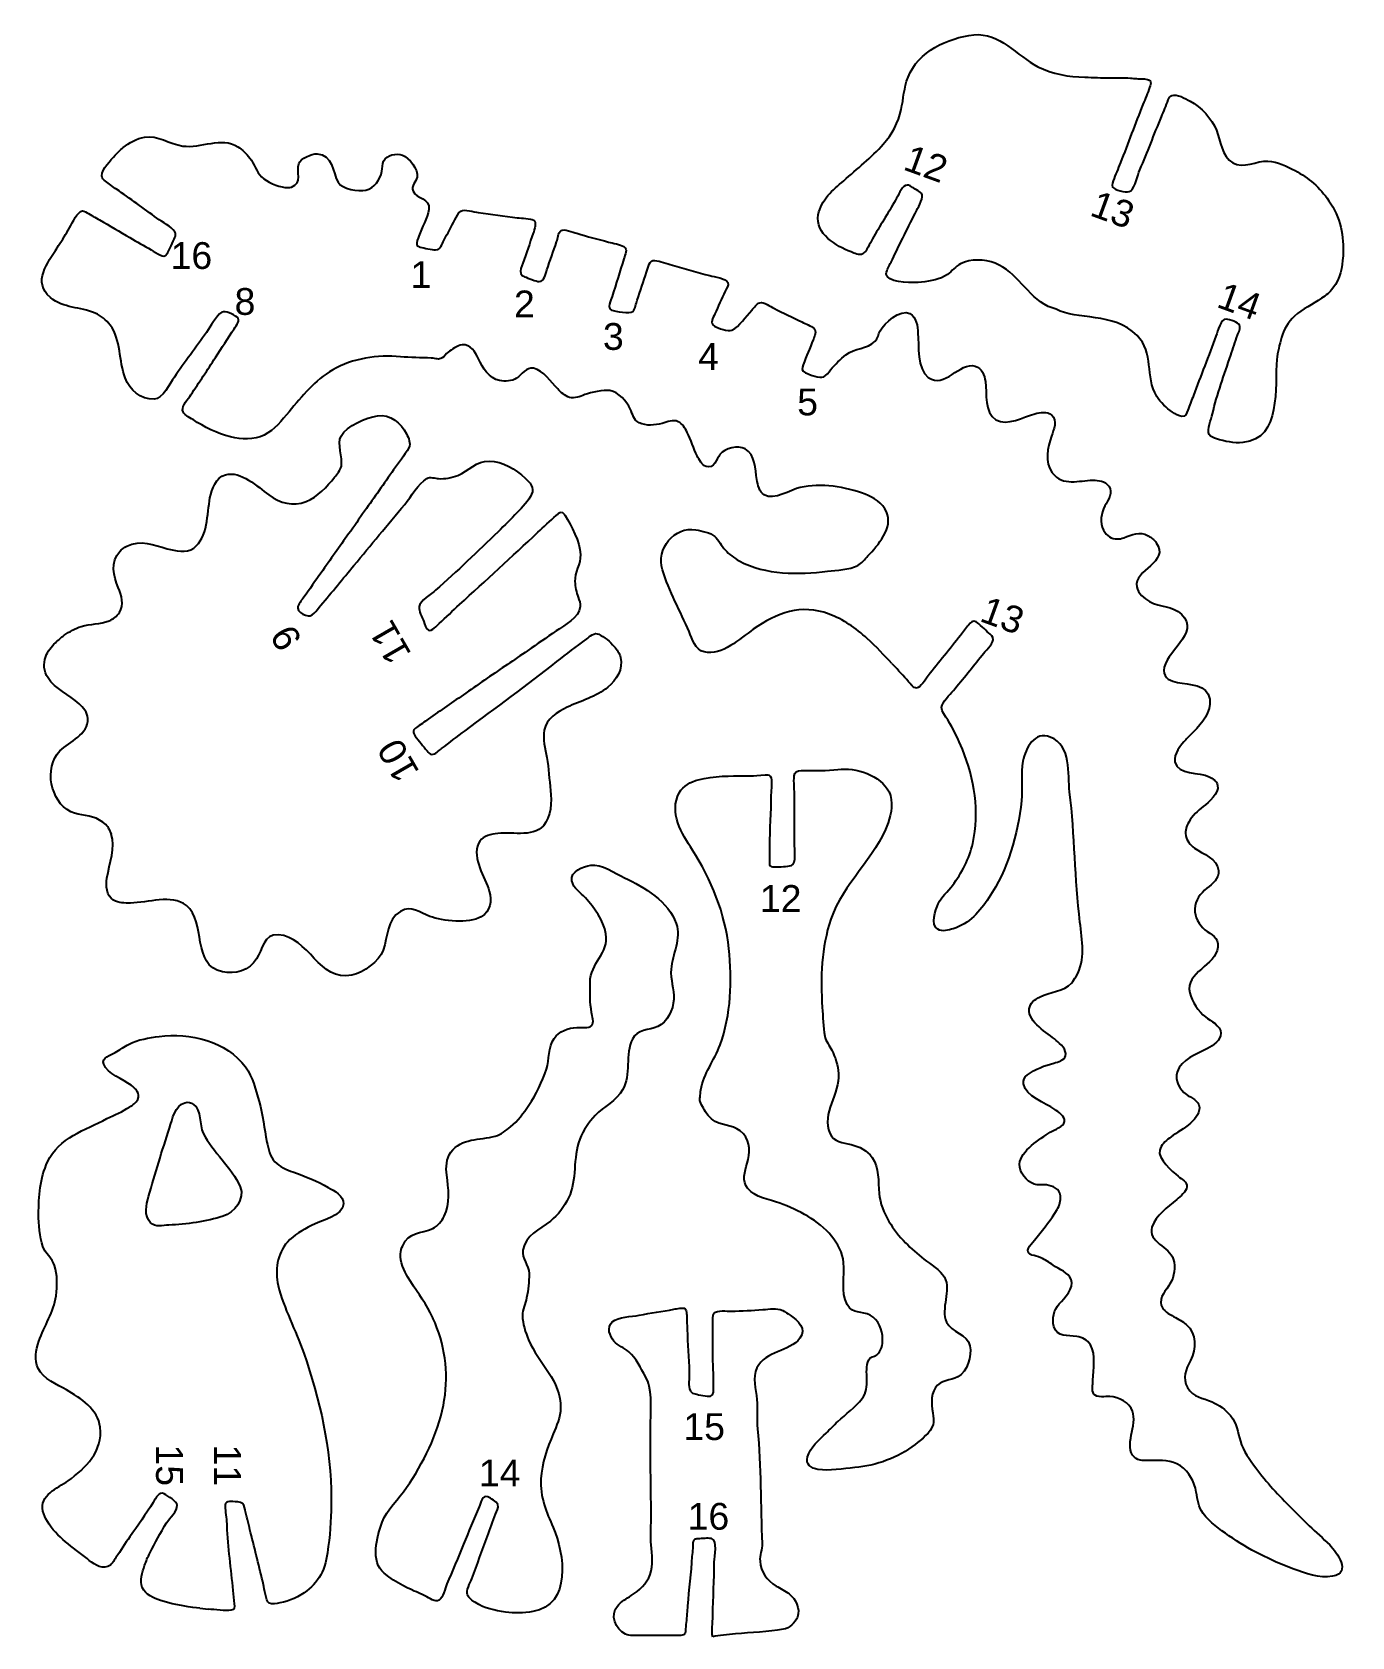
# Model space of a CAD drawing. Extents: x 3 to 176, y 79 to 288.
import ezdxf
from ezdxf.enums import TextEntityAlignment as Align

# ---------------------------------------------------------------- set-up
doc = ezdxf.new("R2010")
doc.units = 0
doc.layers.add('Cut', color=7, linetype='CONTINUOUS', true_color=0xffffff)
doc.layers.add('Steg', color=5, linetype='CONTINUOUS', lineweight=25, true_color=0x0000ff)
doc.layers.add('Text', color=1, linetype='CONTINUOUS', lineweight=25, true_color=0xff0000)
doc.styles.add('textstyle0', font='')
doc.styles.add('textstyle1', font='')
doc.styles.add('textstyle10', font='')
doc.styles.add('textstyle11', font='')
doc.styles.add('textstyle12', font='')
doc.styles.add('textstyle13', font='')
doc.styles.add('textstyle14', font='')
doc.styles.add('textstyle15', font='')
doc.styles.add('textstyle16', font='')
doc.styles.add('textstyle17', font='')
doc.styles.add('textstyle18', font='')
doc.styles.add('textstyle19', font='')
doc.styles.add('textstyle2', font='')
doc.styles.add('textstyle3', font='')
doc.styles.add('textstyle4', font='')
doc.styles.add('textstyle5', font='')
doc.styles.add('textstyle6', font='')
doc.styles.add('textstyle7', font='')
doc.styles.add('textstyle8', font='')
doc.styles.add('textstyle9', font='')
doc.styles.get('textstyle0').set_extended_font_data('Arial')
doc.styles.get('textstyle1').set_extended_font_data('Arial')
doc.styles.get('textstyle10').set_extended_font_data('Arial')
doc.styles.get('textstyle11').set_extended_font_data('Arial')
doc.styles.get('textstyle12').set_extended_font_data('Arial')
doc.styles.get('textstyle13').set_extended_font_data('Arial')
doc.styles.get('textstyle14').set_extended_font_data('Arial')
doc.styles.get('textstyle15').set_extended_font_data('Arial')
doc.styles.get('textstyle16').set_extended_font_data('Arial')
doc.styles.get('textstyle17').set_extended_font_data('Arial')
doc.styles.get('textstyle18').set_extended_font_data('Arial')
doc.styles.get('textstyle19').set_extended_font_data('Arial')
doc.styles.get('textstyle2').set_extended_font_data('Arial')
doc.styles.get('textstyle3').set_extended_font_data('Arial')
doc.styles.get('textstyle4').set_extended_font_data('Arial')
doc.styles.get('textstyle5').set_extended_font_data('Arial')
doc.styles.get('textstyle6').set_extended_font_data('Arial')
doc.styles.get('textstyle7').set_extended_font_data('Arial')
doc.styles.get('textstyle8').set_extended_font_data('Arial')
doc.styles.get('textstyle9').set_extended_font_data('Arial')

msp = doc.modelspace()

# ---------------------------------------------------------------- texts
at = {"layer": 'Text'}
for s, rotation, style, p in [('12', -20, 'textstyle8', (120, 271)), ('13', -20, 'textstyle7', (144.3985, 265.007488)), ('14', -20, 'textstyle6', (160.95481, 253.039992)), ('13', -20, 'textstyle13', (130, 212)), ('9', 120, 'textstyle15', (36.356067, 209.038391)), ('11', 120, 'textstyle16', (49.957989, 208.420254)), ('10', 120, 'textstyle14', (51, 193)), ('15', -90, 'textstyle17', (21.136129, 100.9557)), ('11', -90, 'textstyle10', (28.725937, 100.943578))]:
    msp.add_text(s, height=3.5, rotation=rotation, dxfattribs=dict(at, style=style)).set_placement(p, align=Align.MIDDLE_CENTER)
for s, style, p in [('16', 'textstyle19', (24, 259)), ('1', 'textstyle5', (53.993277, 256.504979)), ('8', 'textstyle18', (31, 253)), ('2', 'textstyle4', (67.513166, 252.677768)), ('3', 'textstyle3', (79.13273, 248.427659)), ('4', 'textstyle2', (91.571121, 245.815207)), ('5', 'textstyle9', (104.51454, 239.874393)), ('12', 'textstyle1', (101, 175)), ('15', 'textstyle12', (91, 106)), ('14', 'textstyle0', (64.282972, 99.950529)), ('16', 'textstyle11', (91.558027, 94.28436))]:
    msp.add_text(s, height=3.5, dxfattribs=dict(at, style=style)).set_placement(p, align=Align.MIDDLE_CENTER)

# ---------------------------------------------------------------- linework, layer by layer
at = {"layer": 'Cut'}
for points in [[(102.79872, 182.19219), (102.79872, 188.62911)], [(92.134466, 115.70919), (92.134466, 119.45606)], [(86.658316, 78.72092), (82.719302, 78.72092)]]:
    msp.add_lwpolyline(points, dxfattribs=at)
for points in [[(117.63819, 282.300787), (118.97458, 285.683535), (122.83385, 287.461453), (126.24062, 287.830875)], [(126.24061, 287.83084), (129.58493, 288.19346), (131.89549, 285.065459), (134.599, 283.670664)], [(134.599, 283.670664), (136.49261, 282.693596), (138.63601, 282.350998), (140.74771, 282.299311)], [(116.73991, 278.073552), (117.06271, 279.472479), (117.10787, 280.95643), (117.63819, 282.300787)], [(140.74771, 282.299311), (141.84775, 282.272411), (142.9036, 282.204681), (144.01421, 282.204681)], [(144.01421, 282.204681), (144.89232, 282.204681), (145.81655, 282.256851), (146.70427, 282.196181)], [(146.70427, 282.196181), (146.98192, 282.177161), (147.20577, 282.124121), (147.47286, 282.112401)], [(147.47286, 282.112401), (147.71496, 282.101831), (147.90423, 282.115501), (148.14537, 282.104901)], [(148.14537, 282.104901), (148.40093, 282.093661), (148.66993, 282.063591), (148.91204, 282.006901)], [(149.20698, 280.955761), (148.93702, 280.20754), (148.64111, 279.482569), (148.33848, 278.74607)], [(148.91204, 282.006901), (149.08785, 281.965681), (149.25214, 281.926781), (149.33188, 281.71013)], [(149.33188, 281.71013), (149.42798, 281.452269), (149.30398, 281.226112), (149.20698, 280.955761)], [(150.75377, 277.11282), (151.06312, 277.838751), (151.3427, 278.591391), (151.64725, 279.322415)], [(151.64725, 279.322415), (151.74715, 279.562599), (151.85285, 279.839771), (152.10456, 279.928447)], [(152.10456, 279.928447), (152.74921, 280.155468), (153.90017, 279.501976), (154.48622, 279.181859)], [(154.48622, 279.181859), (155.98305, 278.364946), (157.29541, 276.94498), (157.93622, 275.383497)], [(114.40724, 273.558097), (115.5755, 274.851246), (116.34793, 276.369304), (116.73991, 278.073552)], [(148.33848, 278.74607), (147.32778, 276.28947), (146.38819, 273.632845), (145.39767, 271.156262)], [(147.93881, 270.195527), (148.91492, 272.487072), (149.78054, 274.826751), (150.75377, 277.11282)], [(17.869675, 274.474123), (19.611584, 274.787611), (21.137424, 273.558638), (22.865498, 273.310961)], [(157.93622, 275.383497), (158.5069, 273.993793), (158.64428, 271.951943), (160.06233, 271.111396)], [(14.054111, 272.116959), (14.388831, 272.49693), (14.68493, 272.774198), (15.083539, 273.096429)], [(15.083539, 273.096429), (15.880373, 273.740602), (16.837745, 274.288509), (17.869671, 274.474123)], [(22.865498, 273.310961), (25.251004, 272.969131), (27.946538, 274.592581), (30.071012, 273.217191)], [(30.071012, 273.217191), (30.657061, 272.837797), (31.196225, 272.291234), (31.640277, 271.732663)], [(109.2356, 268.781514), (111.00336, 270.319266), (112.84413, 271.827525), (114.40724, 273.558097)], [(12.282708, 269.426901), (12.265698, 270.279073), (13.494579, 271.481529), (14.054111, 272.116959)], [(31.640277, 271.732663), (32.233435, 270.986556), (32.521944, 269.931669), (33.171785, 269.26636)], [(37.084283, 267.95246), (38.565353, 268.419089), (37.683013, 269.980284), (38.02417, 270.962636)], [(38.02417, 270.962636), (38.286163, 271.717101), (39.689413, 272.309202), (40.446953, 272.290372)], [(40.446953, 272.290372), (42.427508, 272.241082), (42.488035, 269.800434), (43.167178, 268.572327)], [(48.899981, 270.003342), (48.993361, 270.427891), (48.910551, 270.963693), (49.110767, 271.344528)], [(49.110767, 271.344528), (49.531473, 272.144628), (50.796857, 272.41642), (51.591481, 272.105526)], [(51.591481, 272.105526), (52.48679, 271.755338), (53.684827, 270.255343), (53.4824, 269.234754)], [(145.39767, 271.156262), (145.07966, 270.360197), (144.74533, 269.559424), (144.45519, 268.754424)], [(160.06233, 271.111396), (161.40544, 270.315619), (163.25101, 271.408455), (164.67002, 271.344662)], [(164.67002, 271.344662), (165.90648, 271.288942), (167.18234, 270.659466), (168.22474, 270.091671)], [(12.778255, 268.70779), (12.55229, 268.891195), (12.289337, 269.095159), (12.282708, 269.426901)], [(14.218877, 267.664816), (13.821133, 267.938434), (13.152365, 268.404006), (12.778255, 268.70779)], [(33.171785, 269.26636), (33.831522, 268.590867), (35.293185, 268.019422), (36.219718, 267.9074)], [(43.167178, 268.572327), (43.670892, 267.661454), (45.855027, 267.342105), (46.787805, 267.556253)], [(46.787805, 267.556253), (47.905524, 267.812865), (48.663929, 268.930873), (48.899981, 270.003342)], [(53.4824, 269.234754), (53.36202, 268.628049), (52.664718, 268.10685), (52.979551, 267.410798)], [(105.91722, 264.335039), (106.26693, 266.27755), (107.82813, 267.557537), (109.2356, 268.781514)], [(144.45519, 268.754424), (144.31108, 268.355142), (144.13622, 267.982954), (144.59738, 267.739215)], [(146.73885, 267.467423), (147.35469, 268.011968), (147.61601, 269.438083), (147.93881, 270.195527)], [(168.22474, 270.091671), (169.05097, 269.641567), (169.92428, 269.076751), (170.62657, 268.449487)], [(170.62657, 268.449487), (171.39804, 267.760543), (172.05038, 267.018279), (172.64124, 266.160439)], [(19.502921, 263.869144), (17.785607, 265.121462), (15.967992, 266.461495), (14.218877, 267.664816)], [(36.219718, 267.9074), (36.491414, 267.87464), (36.821714, 267.86974), (37.084283, 267.95246)], [(52.979551, 267.410798), (53.433595, 266.407214), (55.220274, 266.493968), (55.020825, 265.007519)], [(117.31539, 268.170006), (116.68899, 267.875444), (116.38636, 266.86062), (116.01647, 266.25651)], [(118.07437, 267.989195), (117.85724, 268.118126), (117.60169, 268.30422), (117.31539, 268.170006)], [(119.38865, 267.130682), (119.08026, 267.424475), (118.47499, 267.751413), (118.07437, 267.989195)], [(118.7709, 264.91148), (119.02357, 265.417499), (119.81522, 266.724484), (119.38865, 267.130682)], [(144.59738, 267.739215), (145.06525, 267.492498), (146.34687, 267.120117), (146.73885, 267.467423)], [(7.908647, 262.31746), (8.342054, 263.005155), (8.851119, 264.299937), (9.531444, 264.753212)], [(9.531444, 264.753212), (9.834374, 264.954967), (10.100401, 264.758512), (10.37594, 264.592481)], [(10.37594, 264.592481), (10.874562, 264.292155), (11.490297, 263.946003), (12.00919, 263.648079)], [(55.020825, 265.007519), (54.868453, 263.872122), (54.107166, 262.642285), (53.718741, 261.548872)], [(58.442388, 263.66249), (58.634631, 264.017193), (58.821302, 264.604202), (59.201753, 264.808935)], [(59.201753, 264.808935), (59.72593, 265.091103), (60.910709, 264.702197), (61.487054, 264.623225)], [(61.487054, 264.623225), (63.182751, 264.390919), (64.883829, 264.173793), (66.57895, 263.938221)], [(110.19634, 259.478427), (108.28159, 260.244421), (105.46184, 261.798987), (105.91722, 264.335039)], [(116.01647, 266.25651), (115.4823, 265.384258), (115.00386, 264.511046), (114.4793, 263.662525)], [(115.59279, 258.474555), (116.59387, 260.589613), (117.70929, 262.787967), (118.7709, 264.91148)], [(172.64124, 266.160439), (174.10828, 264.032699), (174.65398, 261.515573), (174.47816, 258.954925)], [(6.466507, 260.011696), (6.964264, 260.784896), (7.408047, 261.523221), (7.908647, 262.31746)], [(12.00919, 263.648079), (13.306759, 262.903221), (14.659378, 262.106579), (15.948205, 261.337414)], [(21.845289, 262.097548), (21.342729, 262.824152), (20.228276, 263.340259), (19.502921, 263.869144)], [(21.834149, 261.356725), (21.93541, 261.613049), (22.0213, 261.843145), (21.845289, 262.097548)], [(56.996385, 260.972431), (57.463783, 261.877732), (57.957793, 262.768525), (58.442388, 263.66249)], [(66.57895, 263.938221), (67.231386, 263.847531), (68.231799, 263.876541), (68.765776, 263.605902)], [(68.765776, 263.605902), (69.140367, 263.416157), (68.823806, 262.360405), (68.671626, 261.933166)], [(71.717445, 260.780284), (71.883268, 261.276119), (71.917182, 261.926633), (72.296576, 262.259144)], [(72.296576, 262.259144), (72.608046, 262.532089), (73.922812, 262.059311), (74.360908, 261.91741)], [(114.4793, 263.662525), (113.96915, 262.839367), (113.48301, 261.999108), (112.98247, 261.164613)], [(5.573677, 253.523275), (3.185164, 255.532076), (5.221077, 258.07716), (6.466507, 260.011696)], [(15.948205, 261.337414), (16.8732, 260.785472), (17.823271, 260.285313), (18.734337, 259.742786)], [(20.840845, 259.250121), (21.032415, 259.534595), (21.672841, 260.948509), (21.834149, 261.356725)], [(53.718741, 261.548872), (53.597784, 261.208292), (53.359426, 260.725138), (53.478749, 260.410209)], [(53.478749, 260.410209), (53.553979, 260.211433), (53.701544, 260.159937), (53.899071, 260.113438)], [(53.899071, 260.113438), (54.414505, 259.991905), (55.388979, 259.728567), (55.913348, 259.737694)], [(55.913348, 259.737694), (56.570972, 259.749124), (56.75476, 260.504169), (56.996385, 260.972431)], [(68.671626, 261.933166), (68.207879, 260.630986), (67.774972, 259.291433), (67.317854, 257.994152)], [(70.454943, 257.12949), (70.843944, 258.342226), (71.314032, 259.574657), (71.717445, 260.780284)], [(74.360908, 261.91741), (75.710645, 261.480084), (77.11572, 261.132682), (78.492069, 260.76914)], [(78.492069, 260.76914), (79.066877, 260.617343), (80.007821, 260.470831), (80.495394, 260.174733)], [(80.495394, 260.174733), (81.056079, 259.834248), (80.671689, 259.071905), (80.512404, 258.570593)], [(112.98247, 261.164613), (112.63565, 260.585866), (112.28978, 259.572098), (111.71526, 259.221334)], [(18.734337, 259.742786), (19.075686, 259.539495), (19.532708, 259.252523), (19.887219, 259.08939)], [(19.887219, 259.08939), (20.308597, 258.895418), (20.535907, 258.797519), (20.840845, 259.250121)], [(67.317854, 257.994152), (67.167115, 257.566145), (66.895803, 257.065121), (67.029922, 256.659499)], [(80.512404, 258.570593), (79.994952, 256.942339), (79.507475, 255.290643), (78.972346, 253.670844)], [(83.487898, 256.84127), (83.675145, 257.403108), (83.818103, 258.491236), (84.545091, 258.37249)], [(84.545091, 258.37249), (85.242681, 258.258354), (86.149231, 257.951591), (86.850471, 257.746667)], [(111.71526, 259.221334), (111.30503, 258.970294), (110.6181, 259.309814), (110.19634, 259.478427)], [(114.89722, 257.033452), (115.06727, 257.475486), (115.38719, 258.041551), (115.59279, 258.474555)], [(124.51128, 257.921075), (123.81571, 257.572136), (123.40163, 256.97648), (122.78196, 256.532813)], [(129.02674, 257.987945), (127.64905, 258.515389), (125.85151, 258.593497), (124.51128, 257.921075)], [(135.94403, 252.3614), (133.16367, 253.748317), (131.90126, 256.887711), (129.02674, 257.987945)], [(174.47816, 258.954925), (174.37056, 257.384892), (174.13998, 255.9998), (173.15523, 254.72769)], [(67.029922, 256.659499), (67.109472, 256.418739), (67.324195, 256.324106), (67.540168, 256.237063)], [(67.540168, 256.237063), (68.000168, 256.051546), (69.003272, 255.611433), (69.460678, 255.607974)], [(69.460678, 255.607974), (70.113882, 255.602974), (70.273268, 256.563137), (70.454943, 257.12949)], [(82.246148, 253.190476), (82.659937, 254.411282), (83.080546, 255.619311), (83.487898, 256.84127)], [(86.850471, 257.746667), (88.478245, 257.271199), (90.110919, 256.80505), (91.750221, 256.372047)], [(91.750221, 256.372047), (92.273437, 256.233797), (93.890739, 256.030602), (94.0899, 255.482406)], [(114.93852, 256.206643), (114.69353, 256.475361), (114.7848, 256.742733), (114.89722, 257.033452)], [(119.41939, 255.523753), (118.3424, 255.396167), (115.66099, 255.414229), (114.93852, 256.206643)], [(122.78196, 256.532813), (121.8145, 255.840219), (120.57996, 255.661138), (119.41939, 255.523753)], [(93.752009, 254.343358), (93.292585, 253.354378), (92.827782, 252.366934), (92.395739, 251.365079)], [(94.0899, 255.482406), (94.226612, 255.106278), (93.910915, 254.68538), (93.752009, 254.343358)], [(173.15523, 254.72769), (172.71809, 254.163066), (172.26367, 253.802791), (171.68338, 253.414654)], [(11.432745, 251.473048), (9.456228, 252.336863), (7.332139, 252.044415), (5.573677, 253.523275)], [(29.96062, 250.946853), (29.444897, 251.312893), (28.414509, 251.868967), (27.966037, 251.591122)], [(78.972346, 253.670844), (78.800854, 253.151662), (78.263899, 252.090242), (78.882326, 251.885702)], [(78.882326, 251.885702), (79.3919, 251.717189), (81.283203, 251.320597), (81.679891, 251.711232)], [(81.679891, 251.711232), (82.019607, 252.04576), (82.095024, 252.744695), (82.246148, 253.190476)], [(94.632425, 249.255497), (95.597195, 249.712711), (96.48184, 251.07023), (97.222567, 251.845447)], [(97.222567, 251.845447), (97.528081, 252.164603), (97.825909, 252.70982), (98.283219, 252.834236)], [(98.283219, 252.834236), (98.817387, 252.979403), (99.640737, 252.343876), (100.10862, 252.109937)], [(100.10862, 252.109937), (101.32299, 251.502945), (102.55177, 250.938513), (103.75941, 250.318647)], [(113.98548, 249.155388), (114.511, 250.157435), (116.63903, 252.041917), (117.88222, 251.430602)], [(147.56028, 248.570435), (144.50322, 251.62711), (139.63614, 250.520055), (137, 252)], [(171.68338, 253.414654), (170.50072, 252.624545), (169.18835, 252.028697), (168.12962, 251.06018)], [(13.377177, 249.923959), (12.909107, 250.55276), (12.176738, 251.147935), (11.432745, 251.473048)], [(15.353602, 243.006665), (14.495089, 245.222793), (14.835189, 247.9655), (13.377177, 249.923959)], [(27.966037, 251.591122), (27.169108, 251.097497), (26.534062, 249.737192), (25.982311, 248.963223)], [(29.595444, 249.443591), (29.883281, 249.892062), (30.47615, 250.581101), (29.96062, 250.946853)], [(92.395739, 251.365079), (92.167757, 250.836483), (91.694114, 250.139181), (92.332329, 249.785439)], [(92.332329, 249.785439), (92.809141, 249.52114), (94.118431, 249.011951), (94.632425, 249.255497)], [(103.75941, 250.318647), (104.3128, 250.034749), (104.93727, 249.866525), (105.36192, 249.473584)], [(117.88222, 251.430602), (118.76225, 250.997886), (118.88235, 249.732694), (118.94095, 248.867168)], [(159.19575, 250.696638), (158.50978, 250.806546), (158.10819, 249.100953), (157.87954, 248.482912)], [(160.96062, 249.897594), (160.77904, 250.308981), (159.70398, 250.615071), (159.19575, 250.696638)], [(160.69353, 248.578985), (160.84437, 248.970869), (161.1422, 249.488033), (160.96062, 249.897594)], [(168.12962, 251.06018), (167.32357, 250.322047), (166.73656, 249.322498), (166.44065, 248.290765)], [(25.982311, 248.963223), (24.605674, 247.032146), (23.118167, 245.053896), (21.775924, 243.102739)], [(27.148067, 245.696724), (27.911179, 246.915512), (28.817921, 248.231816), (29.595444, 249.443591)], [(61.51078, 245.504573), (61.07768, 246.37058), (60.521991, 247.455442), (59.373432, 247.330642)], [(105.25336, 248.002506), (104.82199, 246.923601), (104.3493, 245.82452), (103.94387, 244.736007)], [(105.36192, 249.473584), (105.7222, 249.140593), (105.42432, 248.429169), (105.25336, 248.002506)], [(109.52382, 246.036458), (110.66326, 246.948772), (112.27825, 246.74279), (113.35428, 247.828037)], [(113.35428, 247.828037), (113.73184, 248.20916), (113.74626, 248.699712), (113.98548, 249.155388)], [(118.94095, 248.867168), (119.05528, 247.206153), (118.7978, 244.185313), (120.29271, 243.069323)], [(150.13986, 240.604883), (148.57194, 243.19051), (149.83819, 246.29282), (147.56028, 248.570435)], [(157.87954, 248.482912), (156.93514, 245.928893), (155.88121, 243.234608), (154.92624, 240.700957)], [(159.80197, 245.985), (160.09115, 246.851295), (160.36784, 247.728831), (160.69353, 248.578985)], [(166.44065, 248.290765), (166.16876, 247.342807), (165.93338, 246.393025), (165.83923, 245.408559)], [(23.922303, 240.796974), (25.017061, 242.439928), (26.118544, 244.052522), (27.148067, 245.696724)], [(51.303256, 245.776465), (48.344865, 246.058056), (45.046564, 245.573077), (42.464493, 244.062321)], [(55.338344, 245.596903), (53.984188, 245.656183), (52.627342, 245.650513), (51.303256, 245.776465)], [(56.767054, 245.617843), (56.252292, 245.328854), (56.042563, 245.566063), (55.338344, 245.596903)], [(57.549765, 246.367793), (57.264426, 246.149418), (57.096394, 245.802785), (56.767054, 245.617843)], [(59.373432, 247.330642), (58.75568, 247.263492), (57.992952, 246.706933), (57.549765, 246.367793)], [(64.273182, 242.658779), (62.861478, 242.941716), (62.091833, 244.34266), (61.51078, 245.504573)], [(107.52165, 244.063492), (108.09617, 244.717368), (108.85227, 245.498734), (109.52382, 246.036458)], [(157.41646, 238.299119), (158.01692, 240.900886), (158.95748, 243.450581), (159.80197, 245.985)], [(165.83923, 245.408559), (165.50393, 241.883814), (166.51078, 235.079599), (161.40352, 234.56868)], [(42.464493, 244.062321), (40.128753, 242.695771), (38.469467, 240.645467), (36.75638, 238.587284)], [(68.692564, 244.266954), (67.803019, 244.446707), (67.114845, 243.411131), (66.482873, 242.972843)], [(71.86299, 241.565655), (70.966816, 242.457697), (70.042301, 243.994201), (68.692564, 244.266954)], [(103.94387, 244.736007), (103.76806, 244.265823), (103.69697, 243.914578), (104.2417, 243.678525)], [(104.2417, 243.678525), (104.83352, 243.421817), (106.07959, 242.946349), (106.62529, 243.161074)], [(106.62529, 243.161074), (106.95674, 243.291637), (107.28051, 243.789298), (107.52165, 244.063492)], [(120.29271, 243.069323), (122.41017, 241.48901), (124.38736, 245.17929), (126.43276, 244.562306)], [(126.43276, 244.562306), (127.28109, 244.306558), (127.64041, 243.335159), (127.74993, 242.526316)], [(19.118627, 240.2238), (17.336271, 240.19046), (15.966647, 241.424142), (15.353602, 243.006665)], [(21.775924, 243.102739), (21.209667, 242.279581), (20.2277, 240.244552), (19.118627, 240.2238)], [(66.482873, 242.972843), (65.894807, 242.565011), (64.967505, 242.519665), (64.273182, 242.658779)], [(73.400166, 240.473971), (72.759836, 240.658048), (72.308291, 241.122371), (71.86299, 241.565655)], [(78.68421, 241.363324), (77.812631, 241.495137), (76.251629, 241.113052), (75.41771, 240.826177)], [(81.348905, 238.971574), (80.881892, 239.916841), (79.82393, 241.190968), (78.68421, 241.363324)], [(127.74993, 242.526316), (127.96225, 240.957723), (127.53857, 238.516591), (129.12282, 237.544712)], [(22.856079, 238.780872), (22.789019, 239.386423), (23.584028, 240.289322), (23.922303, 240.796974)], [(75.41771, 240.826177), (74.748847, 240.596081), (74.126098, 240.265396), (73.400166, 240.473971)], [(152.18046, 238.55602), (151.39169, 239.082022), (150.63367, 239.791525), (150.13986, 240.604883)], [(154.92624, 240.700957), (154.68125, 240.05198), (154.42666, 239.415974), (154.1932, 238.779487)], [(24.210523, 237.563524), (23.747257, 237.865964), (22.918815, 238.214807), (22.856079, 238.780872)], [(29.110273, 235.309639), (27.36087, 235.726983), (25.693899, 236.595199), (24.210523, 237.563524)], [(36.75638, 238.587284), (35.845411, 237.492718), (34.824726, 236.19659), (33.529655, 235.549151)], [(43.551954, 235.413124), (44.298061, 236.813876), (46.846699, 237.803529), (48.324982, 238.062351)], [(48.324981, 238.062356), (49.978311, 238.351825), (51.410671, 237.063768), (52.094906, 235.705096)], [(82.527151, 237.138491), (81.685835, 237.538733), (81.716483, 238.22758), (81.348905, 238.971574)], [(85.50543, 237.064901), (84.562276, 236.816551), (83.436775, 236.705778), (82.527151, 237.138491)], [(87.618952, 237.29442), (86.95297, 237.629044), (86.166992, 237.23918), (85.50543, 237.064901)], [(88.79028, 235.897223), (88.525021, 236.423802), (88.177811, 237.013693), (87.618952, 237.29442)], [(129.12282, 237.544712), (130.62061, 236.626345), (132.73038, 237.98127), (134.21472, 238.332322)], [(134.21472, 238.332322), (134.90837, 238.49632), (135.82491, 238.675977), (136.41384, 238.165155)], [(136.41384, 238.165155), (137.2151, 237.470735), (136.66556, 236.229177), (136.39274, 235.416876)], [(153.42749, 237.957866), (152.97499, 238.016756), (152.56571, 238.299215), (152.18046, 238.55602)], [(154.1932, 238.779487), (154.04813, 238.38693), (153.91939, 237.893977), (153.42749, 237.957866)], [(157.00239, 235.619436), (156.64884, 236.283401), (157.25987, 237.620456), (157.41646, 238.299119)], [(33.529655, 235.549151), (32.161568, 234.865011), (30.564826, 234.962718), (29.110273, 235.309639)], [(43.595474, 231.477856), (43.795979, 232.608065), (43.025086, 234.424143), (43.551954, 235.413124)], [(52.094906, 235.705096), (52.382646, 235.133651), (52.719096, 234.485731), (52.393791, 233.879699)], [(90.093805, 232.822871), (89.596241, 233.817328), (89.286308, 234.912277), (88.79028, 235.897223)], [(136.39274, 235.416876), (135.88066, 233.894975), (135.43488, 232.020485), (136.49264, 230.613584)], [(157.94487, 235.065669), (157.59036, 235.179516), (157.18685, 235.273091), (157.00239, 235.619436)], [(161.40352, 234.56868), (160.24007, 234.452239), (159.03915, 234.714136), (157.94487, 235.065669)], [(52.393791, 233.879699), (51.848478, 232.863818), (51.068553, 231.960919), (50.405838, 230.997494)], [(91.269841, 231.440084), (90.699933, 231.642607), (90.348304, 232.314353), (90.093805, 232.822871)], [(93.060364, 233.005987), (92.615928, 232.43848), (92.281784, 231.080577), (91.269841, 231.440084)], [(96.361738, 233.743543), (95.427903, 234.25744), (93.710493, 233.835963), (93.060364, 233.005987)], [(97.891229, 229.748518), (97.666416, 231.07049), (97.719257, 232.995995), (96.361738, 233.743543)], [(28.437762, 230.359753), (30.459245, 230.943976), (32.630027, 228.798366), (34.1061, 227.732142)], [(42.703624, 230.036754), (43.018456, 230.438533), (43.502571, 230.95416), (43.595474, 231.477856)], [(50.405838, 230.997494), (49.166778, 229.196307), (47.913594, 227.404344), (46.636105, 225.617377)], [(58.796995, 230.272425), (60.289401, 230.87519), (61.18154, 232.191782), (62.928157, 232.148933)], [(62.928157, 232.148933), (64.63692, 232.107143), (66.414857, 231.053887), (67.634318, 229.924351)], [(26.429345, 227.346695), (26.652236, 228.511683), (27.174492, 229.994577), (28.437762, 230.359753)], [(39.00585, 226.87286), (40.472604, 227.446515), (41.754417, 228.82517), (42.703624, 230.036754)], [(51.872016, 226.482038), (52.714773, 227.493596), (53.646974, 229.191504), (54.765654, 229.87891)], [(54.765654, 229.87891), (55.17608, 230.131103), (55.833607, 229.88501), (56.299084, 229.85316)], [(56.299084, 229.85316), (57.123971, 229.79705), (58.036861, 229.965374), (58.796995, 230.272425)], [(67.634318, 229.924351), (68.21172, 229.389605), (68.828608, 228.643498), (68.460358, 227.827066)], [(98.861571, 227.717332), (98.196742, 228.124876), (98.012281, 229.036229), (97.891229, 229.748518)], [(103.56726, 228.70247), (102.2962, 228.415498), (100.1259, 226.941538), (98.861571, 227.717332)], [(112.02173, 227.821091), (109.51709, 228.798639), (106.22465, 229.302545), (103.56726, 228.70247)], [(136.49264, 230.613584), (137.87034, 228.780309), (139.96954, 229.644298), (141.80455, 229.652368)], [(141.80455, 229.652368), (142.552, 229.655768), (143.37343, 229.55226), (143.86917, 228.880033)], [(143.86917, 228.880033), (144.48788, 228.039774), (143.77597, 227.045029), (143.37151, 226.289891)], [(24.306217, 220.778917), (26.185415, 222.131632), (26.037173, 225.297159), (26.429345, 227.346695)], [(34.1061, 227.732142), (35.604175, 226.64997), (37.224839, 226.176231), (39.00585, 226.87286)], [(45.242943, 218.507937), (47.461473, 221.165906), (49.647145, 223.811579), (51.872016, 226.482038)], [(68.460358, 227.827066), (68.063959, 226.948089), (67.256941, 226.112057), (66.578566, 225.425228)], [(114.84148, 225.521283), (114.32653, 226.650531), (113.13234, 227.387896), (112.02173, 227.821091)], [(46.636105, 225.617377), (45.928235, 224.627243), (45.270132, 223.623467), (44.542471, 222.639098)], [(66.578566, 225.425228), (65.749163, 224.585545), (64.940513, 223.740386), (64.079598, 222.918766)], [(69.269009, 222.839793), (70.00522, 223.525566), (70.905621, 224.368323), (71.670847, 225.047659)], [(71.670847, 225.047659), (71.878846, 225.232312), (72.060041, 225.460295), (72.33337, 225.460199)], [(72.33337, 225.460199), (72.578261, 225.460199), (72.710651, 225.216748), (72.822288, 225.039108)], [(72.822288, 225.039108), (73.649962, 223.72194), (74.764799, 221.594008), (74.837526, 219.949037)], [(112.40506, 219.756872), (113.67419, 221.058188), (115.75514, 223.519303), (114.84148, 225.521283)], [(143.37151, 226.289891), (142.85079, 225.318588), (142.65288, 224.120936), (143.18128, 223.119465)], [(44.542471, 222.639098), (43.935574, 221.818246), (43.366915, 220.983175), (42.766263, 220.141186)], [(64.079598, 222.918766), (61.421724, 220.381752), (58.702267, 217.699092), (55.91479, 215.28217)], [(59.029877, 213.404894), (62.462488, 216.513929), (65.90192, 219.703569), (69.269009, 222.839793)], [(85.540017, 217.931475), (84.671512, 220.677257), (87.135317, 223.663894), (89.924812, 223.170941)], [(89.924812, 223.170941), (90.678317, 223.037783), (91.804202, 222.797119), (92.386312, 222.288505)], [(92.386312, 222.288505), (92.920673, 221.821684), (93.243864, 221.06597), (93.74066, 220.534011)], [(143.18128, 223.119465), (143.58095, 222.360388), (144.22752, 221.969465), (144.97497, 221.969369)], [(145.83964, 222.134616), (146.94544, 222.551383), (147.85814, 223.036746), (149.01006, 222.396128)], [(149.01006, 222.396128), (149.42126, 222.167473), (149.79306, 221.873776), (150.07264, 221.484774)], [(14.440715, 215.625731), (13.784533, 217.110931), (13.423585, 219.009248), (14.632093, 220.324687)], [(14.632093, 220.324687), (14.900235, 220.616558), (15.212666, 220.842907), (15.56391, 221.023045)], [(15.56391, 221.023045), (17.347996, 221.938241), (19.077319, 221.206065), (20.847954, 220.704177)], [(20.847954, 220.704177), (21.906204, 220.40414), (23.350477, 220.091036), (24.306217, 220.778917)], [(93.74066, 220.534011), (94.272619, 219.964583), (94.897193, 219.491517), (95.59315, 219.114044)], [(144.97497, 221.969369), (145.2901, 221.969369), (145.52836, 222.017309), (145.83964, 222.134616)], [(150.07264, 221.484774), (151.9086, 218.926721), (147.08571, 217.939277), (147.54014, 215.721805)], [(40.914735, 213.319967), (42.378895, 215.030171), (43.805202, 216.785434), (45.242943, 218.507937)], [(42.766263, 220.141186), (42.158118, 219.288726), (41.540461, 218.387652), (40.940867, 217.547201)], [(74.837526, 219.949037), (74.893346, 218.684325), (74.048763, 217.635971), (74.108713, 216.394317)], [(95.59315, 219.114044), (99.050836, 217.238593), (103.30498, 217.297198), (107.12198, 217.75422)], [(107.12198, 217.75422), (108.31521, 217.897081), (109.98977, 217.94531), (111.06099, 218.509165)], [(111.06099, 218.509165), (111.5942, 218.789796), (111.99675, 219.33828), (112.40506, 219.756872)], [(40.940867, 217.547201), (40.200812, 216.509703), (39.453072, 215.421959), (38.704179, 214.376775)], [(74.108713, 216.394317), (74.141763, 215.709313), (74.295672, 215.019217), (74.524038, 214.376773)], [(89.033154, 209.8613), (87.885459, 212.520999), (86.412652, 215.172532), (85.540017, 217.931475)], [(14.592703, 212.359327), (15.238509, 213.344561), (14.869491, 214.6551), (14.440715, 215.625731)], [(38.704179, 214.376775), (38.405582, 213.960201), (37.90552, 213.44688), (37.906576, 212.937114)], [(55.91479, 215.28217), (55.343248, 214.786623), (53.883699, 213.903035), (53.764472, 213.127818)], [(74.524038, 214.376773), (74.662192, 213.988156), (74.881912, 213.531518), (74.819368, 213.127818)], [(147.54014, 215.721805), (147.71883, 214.847824), (148.44995, 214.203266), (149.20221, 213.791111)], [(13.258146, 211.290798), (13.794813, 211.521278), (14.266053, 211.860898), (14.592703, 212.359327)], [(37.906576, 212.937114), (37.907537, 212.472502), (38.466493, 212.198789), (38.909776, 212.008851)], [(38.909776, 212.008851), (39.842074, 211.609282), (40.340119, 212.648797), (40.914735, 213.319967)], [(53.764472, 213.127818), (53.678772, 212.570303), (54.158854, 211.732926), (54.359167, 211.206347)], [(56.395157, 210.945604), (57.262893, 211.710925), (58.157242, 212.614497), (59.029877, 213.404894)], [(74.819368, 213.127818), (74.591674, 211.660583), (72.796829, 210.715412), (71.670847, 209.957391)], [(107.31412, 212.162261), (103.67582, 213.522181), (100.47369, 212.321262), (97.418547, 210.176325)], [(112.30995, 208.98021), (110.83906, 210.303815), (109.1597, 211.472357), (107.31412, 212.162261)], [(149.20221, 213.791111), (150.54628, 213.054804), (152.2218, 213.282594), (153.38717, 212.135476)], [(153.38717, 212.135476), (155.93696, 209.625556), (151.0497, 207.151759), (151.06123, 204.769424)], [(7.397661, 209.407757), (8.079303, 209.884858), (8.798874, 210.266942), (9.607352, 210.533739)], [(9.607352, 210.533739), (10.801162, 210.927736), (12.089892, 210.789006), (13.258146, 211.290798)], [(54.359167, 211.206347), (54.521339, 210.779877), (54.576966, 210.249263), (54.974614, 210.048469)], [(54.974614, 210.048469), (55.386577, 209.840374), (56.115295, 210.698695), (56.395157, 210.945604)], [(71.670847, 209.957391), (70.388842, 209.094267), (69.19436, 208.237291), (67.92398, 207.365808)], [(75.609861, 208.888093), (76.092439, 209.253653), (76.604511, 209.832304), (77.243111, 209.519392)], [(90.981621, 207.209094), (89.832101, 207.467628), (89.444252, 208.908635), (89.033154, 209.8613)], [(97.418547, 210.176325), (95.675965, 208.953021), (93.337632, 206.679057), (90.981621, 207.209094)], [(125.53639, 210.725481), (125.18284, 210.291709), (124.82256, 209.826906), (124.47766, 209.380932)], [(126.52883, 211.146571), (126.08209, 211.407315), (125.82173, 211.076921), (125.53639, 210.725481)], [(128.16208, 209.69663), (127.73839, 210.072854), (126.96981, 210.889575), (126.52883, 211.146571)], [(128.77118, 208.804491), (128.82888, 209.207616), (128.41283, 209.473739), (128.16208, 209.69663)], [(4.966982, 206.59482), (5.231078, 207.333626), (5.700244, 207.877306), (6.244779, 208.420121)], [(6.244779, 208.420121), (6.614249, 208.788467), (6.968923, 209.107623), (7.397661, 209.407757)], [(71.766921, 205.949781), (73.041336, 206.949906), (74.320843, 207.911794), (75.609861, 208.888093)], [(77.243111, 209.519392), (77.943007, 209.176602), (78.736574, 208.517442), (79.242882, 207.939848)], [(79.242882, 207.939848), (79.577794, 207.557667), (79.940183, 207.010528), (80.071804, 206.498745)], [(115.512718, 205.719393), (114.59169, 206.685974), (113.48204, 207.925323), (112.30995, 208.98021)], [(124.47766, 209.380932), (123.09804, 207.598288), (121.67327, 205.849654), (120.28405, 204.096889)], [(127.30894, 206.786947), (127.71822, 207.313815), (128.67415, 208.125828), (128.77118, 208.804491)], [(5.266328, 203.808688), (4.725972, 204.680075), (4.614661, 205.609106), (4.966982, 206.59482)], [(59.75773, 196.91734), (63.794644, 199.89273), (67.833767, 202.863035), (71.766921, 205.949781)], [(67.92398, 207.365808), (66.166795, 206.160278), (64.401348, 204.97425), (62.639936, 203.775637)], [(80.071804, 206.498745), (80.463015, 204.977133), (79.502664, 203.512972), (78.395994, 202.591051)], [(123.57553, 202.175419), (124.79182, 203.670515), (126.133, 205.274174), (127.30894, 206.786947)], [(9.319055, 200.446115), (8.089275, 201.675952), (6.187087, 202.323776), (5.266328, 203.808688)], [(62.639936, 203.775637), (61.705909, 203.140015), (60.796862, 202.466539), (59.853804, 201.824192)], [(118.220774, 202.774162), (117.547294, 203.486355), (116.881504, 204.264935), (116.203224, 204.983853)], [(120.28405, 204.096889), (119.93818, 203.661003), (119.28392, 202.547607), (118.74687, 202.493902)], [(151.06123, 204.769424), (151.06623, 203.76632), (152.01812, 203.373571), (152.853, 203.213513)], [(59.853804, 201.824192), (58.195191, 200.693983), (56.583269, 199.580491), (54.954054, 198.415119)], [(78.395994, 202.591051), (76.910601, 201.353624), (74.8455, 200.80831), (73.11195, 199.986882)], [(118.74687, 202.493902), (118.33952, 202.453072), (117.95042, 203.056317), (117.69391, 203.328301)], [(122.02298, 199.965728), (122.04988, 200.688201), (123.13743, 201.637119), (123.57553, 202.175419)], [(152.853, 203.213513), (154.3383, 202.928655), (156.80547, 203.06018), (157.06198, 201.022556)], [(10.468171, 198.524623), (10.428781, 199.334545), (9.861659, 199.9033), (9.319055, 200.446115)], [(73.11195, 199.986882), (71.856173, 199.392187), (70.371261, 198.441059), (70.097067, 196.98747)], [(122.8396, 198.332478), (122.56772, 198.791709), (122.00376, 199.429637), (122.02298, 199.965728)], [(157.06198, 201.022556), (157.27527, 199.334545), (156.04841, 197.918421), (154.96278, 196.79532)], [(6.82537, 194.28874), (8.090726, 195.5329), (10.57145, 196.39852), (10.468171, 198.524623)], [(53.418799, 197.343899), (53.265658, 197.22669), (53.070533, 197.099873), (53.026147, 196.88275)], [(54.954054, 198.415119), (54.534693, 198.11537), (53.818657, 197.648452), (53.418799, 197.343899)], [(124.74186, 194.48954), (124.20097, 195.81343), (123.55439, 197.126755), (122.8396, 198.332478)], [(53.026147, 196.88275), (52.975137, 196.63296), (53.115207, 196.4264), (53.261239, 196.21888)], [(53.261239, 196.21888), (53.697701, 195.59825), (54.314109, 194.89691), (54.795437, 194.29933)], [(56.683378, 194.58467), (57.737016, 195.35038), (58.719368, 196.15163), (59.75773, 196.91734)], [(70.097067, 196.98747), (69.875905, 195.81537), (70.252994, 194.58563), (70.445621, 193.43275)], [(136.23228, 196.09783), (134.17631, 196.93079), (132.97539, 194.60869), (132.65835, 192.95238)], [(138.75806, 188.91729), (138.4756, 191.30472), (139.05877, 194.95455), (136.23228, 196.09783)], [(153.91846, 195.73851), (153.28822, 195.06023), (152.31403, 193.86508), (152.52059, 192.85631)], [(154.96278, 196.79532), (154.61115, 196.4312), (154.26336, 196.10936), (153.91846, 195.73851)], [(5.732611, 189.97408), (5.436464, 191.37291), (5.793233, 193.27421), (6.82537, 194.28874)], [(54.795437, 194.29933), (54.966063, 194.08701), (55.142166, 193.83145), (55.438169, 193.83145)], [(55.438169, 193.83145), (55.896536, 193.83241), (56.330211, 194.32815), (56.683378, 194.58467)], [(70.445621, 193.43275), (70.685901, 191.99357), (70.759494, 190.5515), (70.929736, 189.10944)], [(126.10322, 182.19213), (127.01976, 186.28582), (126.30498, 190.66293), (124.74186, 194.48954)], [(132.65835, 192.95238), (132.33938, 191.28262), (132.63335, 189.46299), (132.46908, 187.76441)], [(90.21308, 190.50927), (92.212946, 191.07322), (94.678961, 191.00693), (96.004182, 191.030693)], [(97.163134, 191.027518), (97.444534, 191.03995), (98.264041, 191.08955), (98.95577, 191.14336)], [(98.95577, 191.14336), (99.192111, 191.16066), (99.467842, 191.22786), (99.625403, 190.99925)], [(99.625403, 190.99925), (99.996246, 190.46123), (99.724363, 189.21516), (99.724363, 188.53304)], [(102.79872, 188.62911), (102.79872, 189.43229), (102.63635, 190.61303), (102.82942, 191.31341)], [(102.82942, 191.31341), (102.94855, 191.74766), (103.59321, 191.70347), (104.04763, 191.70347)], [(104.04763, 191.70347), (105.47625, 191.70347), (107.05089, 191.66887), (108.46702, 191.85526)], [(108.46706, 191.85526), (110.80837, 192.1627), (114.07871, 191.12414), (115.15666, 188.91733)], [(152.52059, 192.85631), (152.87702, 191.12026), (155.7208, 191.52569), (156.98416, 190.90986)], [(156.98416, 190.90986), (157.4799, 190.66871), (157.9766, 190.3853), (158.09766, 189.78195)], [(8.262323, 186.34058), (6.833575, 186.991), (6.046224, 188.49263), (5.732611, 189.97408)], [(70.929736, 189.10944), (71.106319, 187.61261), (70.998336, 185.68634), (69.987831, 184.50656)], [(89.474082, 181.32753), (88.120791, 183.42865), (86.336513, 186.23592), (87.755231, 188.82126)], [(87.755231, 188.82126), (88.247031, 189.71763), (89.264546, 190.24219), (90.21308, 190.50927)], [(115.15666, 188.91733), (115.74847, 187.70489), (115.46505, 186.10622), (115.02984, 184.88225)], [(140.10309, 171.91228), (139.43537, 177.5518), (139.42192, 183.28546), (138.75806, 188.91729)], [(158.09766, 189.78195), (158.30902, 188.72322), (156.9246, 187.59148), (156.21558, 187.01504)], [(99.724363, 188.53304), (99.724363, 186.29645), (99.532216, 184.04448), (99.532216, 181.80789)], [(132.46908, 187.76441), (132.04444, 183.37769), (130.62159, 178.71909), (128.20918, 175.08271)], [(156.21558, 187.01504), (155.52961, 186.45685), (154.73412, 185.76896), (154.31908, 184.97828)], [(12.00919, 185.25207), (10.83863, 185.93899), (9.46401, 185.79392), (8.262323, 186.34058)], [(13.2, 184.1), (13.110577, 184.38452), (12.621755, 184.89275), (12.00919, 185.25207)], [(69.987831, 184.50656), (68.579393, 182.8637), (65.574982, 183.81963), (63.696745, 183.46032)], [(115.02984, 184.88225), (113.37257, 180.22556), (109.129, 176.96867), (107.55628, 172.29661)], [(154.31908, 184.97828), (154.03182, 184.43066), (153.84064, 183.87632), (153.92999, 183.24896)], [(12.962336, 177.67667), (13.285431, 179.5943), (14.16254, 181.733572), (13.5, 183.4)], [(63.696745, 183.46032), (62.844092, 183.29699), (61.891139, 183.05393), (61.507613, 182.19215)], [(153.92999, 183.24896), (154.02699, 182.56876), (154.51123, 181.97598), (155.06269, 181.58112)], [(61.507613, 182.19215), (60.630462, 180.22072), (62.379961, 177.78045), (62.924121, 175.94737)], [(94.232219, 168.45367), (93.738594, 173.06136), (91.934429, 177.50764), (89.474082, 181.32753)], [(99.532216, 181.80789), (99.532216, 181.18726), (99.528416, 180.50033), (99.532216, 179.88642)], [(102.40866, 179.31575), (103.10904, 179.48772), (102.79872, 181.58116), (102.79872, 182.19219)], [(123.46216, 176.71594), (124.665, 178.34919), (125.65648, 180.19188), (126.10322, 182.19213)], [(155.06269, 181.58112), (156.14064, 180.80869), (158.08613, 180.22648), (158.22255, 178.63743)], [(73.71245, 177.29245), (73.462851, 178.53756), (75.206105, 179.19759), (76.186344, 179.36091)], [(76.186343, 179.3609), (77.498611, 179.57899), (79.440641, 178.24549), (80.605725, 177.70651)], [(99.532216, 179.88642), (99.534116, 179.66641), (99.496666, 179.44064), (99.631176, 179.27155)], [(99.631176, 179.27155), (99.774326, 179.09093), (100.0856, 179.11591), (100.30081, 179.11976)], [(100.30081, 179.11976), (100.90895, 179.13036), (101.81396, 179.16966), (102.40866, 179.31575)], [(158.22255, 178.63743), (158.31285, 177.59695), (157.41073, 176.90714), (156.69594, 176.33166)], [(13.834971, 174.79351), (12.875101, 175.39877), (12.790172, 176.65445), (12.962336, 177.67667)], [(75.497496, 175.08276), (74.876573, 175.76584), (73.911034, 176.30097), (73.71245, 177.29245)], [(80.605725, 177.70651), (83.156188, 176.52577), (86.379935, 174.55338), (87.353833, 171.72017)], [(121.57624, 174.3141), (121.96726, 175.25946), (122.86074, 175.89931), (123.46216, 176.71594)], [(156.69594, 176.33166), (155.85338, 175.65338), (155.14147, 174.78488), (155.10689, 173.6416)], [(16.044278, 174.41017), (15.279149, 174.41017), (14.511329, 174.36787), (13.834971, 174.79351)], [(23.344425, 174.07199), (21.403259, 175.63319), (18.286826, 174.41017), (16.044278, 174.41017)], [(28.053468, 165.40712), (23.998301, 166.2958), (25.981739, 171.95165), (23.344425, 174.07199)], [(55.146201, 172.66548), (53.847672, 173.12951), (52.765884, 174.19112), (51.30326, 173.30725)], [(62.924121, 175.94737), (63.29804, 174.68784), (63.079953, 173.32168), (61.871348, 172.61938)], [(78.159213, 170.37515), (77.838232, 172.15828), (76.687847, 173.77327), (75.497496, 175.08276)], [(121.54264, 170.97362), (120.50889, 171.64133), (121.21023, 173.4283), (121.57624, 174.3141)], [(128.20918, 175.08271), (127.06591, 173.35915), (125.61232, 171.64616), (123.55058, 171.04762)], [(51.30326, 173.30725), (49.539158, 172.24179), (49.681155, 169.98599), (49.052834, 168.26147)], [(61.871348, 172.61938), (60.191887, 171.64424), (56.889359, 172.04198), (55.146201, 172.66548)], [(107.55628, 172.29661), (106.30444, 168.57953), (106.17474, 164.65397), (106.44087, 160.76779)], [(155.10689, 173.6416), (155.07709, 172.64244), (155.66219, 171.52703), (156.41637, 170.92368)], [(35.355056, 170.25884), (33.405148, 170.3722), (33.278619, 168.33064), (32.523961, 167.10858)], [(44.962408, 164.9844), (40.725278, 164.02366), (39.338264, 170.02538), (35.355056, 170.25884)], [(76.09027, 164.0343), (76.09427, 166.56776), (78.613737, 167.85034), (78.159213, 170.37515)], [(87.353833, 171.72017), (88.011552, 169.80639), (86.860207, 167.6822), (86.674689, 165.76362)], [(123.55058, 171.04762), (122.93379, 170.86892), (122.12773, 170.59607), (121.54264, 170.97362)], [(139.58909, 164.80284), (140.8784, 166.9472), (140.3817, 169.55752), (140.10309, 171.91228)], [(156.41637, 170.92368), (157.25701, 170.25021), (158.2533, 169.94085), (158.12744, 168.64578)], [(49.052834, 168.26147), (48.507041, 166.76272), (46.497086, 165.33219), (44.962408, 164.9844)], [(93.073381, 155.86804), (94.540135, 159.83204), (94.677424, 164.29849), (94.232219, 168.45367)], [(158.12744, 168.64578), (157.89206, 166.2449), (153.82911, 165.37928), (154.46223, 162.68922)], [(32.523961, 167.10858), (31.610014, 165.62809), (29.707566, 165.04493), (28.053468, 165.40712)], [(86.674689, 165.76362), (86.546815, 164.44164), (87.127195, 163.17732), (87.0341, 161.8246)], [(76.301247, 160.09529), (76.057797, 161.3894), (76.088156, 162.72098), (76.09027, 164.0343)], [(134.88725, 162.13584), (136.15446, 162.78338), (138.02309, 162.85831), (138.99824, 163.94202)], [(138.99824, 163.94202), (139.2365, 164.20622), (139.40655, 164.50021), (139.58909, 164.80284)], [(87.0341, 161.8246), (86.9411, 160.47477), (86.210942, 158.81558), (84.929033, 158.26508)], [(133.47882, 160.57561), (133.56052, 161.38166), (134.22723, 161.79958), (134.88725, 162.13584)], [(154.46223, 162.68922), (154.73316, 161.53826), (155.57573, 160.24607), (156.51244, 159.52264)], [(76.320557, 158.39671), (76.652011, 158.79061), (76.386847, 159.6399), (76.301247, 160.09529)], [(106.44087, 160.76779), (106.52537, 159.53421), (106.54559, 158.23818), (106.76944, 157.02093)], [(137.00087, 156.45982), (135.8845, 157.45322), (133.2982, 158.77999), (133.47882, 160.57561)], [(156.51244, 159.52264), (157.18304, 159.0048), (158.4906, 158.41683), (158.51558, 157.40518)], [(19.791183, 156.97938), (23.79082, 157.52412), (28.608523, 156.36643), (31.066276, 152.98561)], [(71.391601, 156.72407), (72.040482, 157.67424), (73.239576, 158.08831), (74.360946, 158.16517)], [(74.360946, 158.16517), (74.883105, 158.20077), (75.945967, 157.95189), (76.320557, 158.39671)], [(84.929033, 158.26508), (83.80603, 157.78375), (82.231769, 157.8827), (81.621126, 156.63663)], [(158.51558, 157.40518), (158.53768, 156.4675), (157.51257, 155.8142), (156.79202, 155.41742)], [(14.026772, 154.86385), (14.66422, 155.19914), (15.208573, 155.65741), (15.852169, 155.98214)], [(15.852169, 155.98214), (17.047804, 156.58548), (18.476609, 156.80069), (19.791183, 156.97938)], [(70.388882, 152.69763), (70.806417, 154.00615), (70.591213, 155.55197), (71.391601, 156.72407)], [(81.621126, 156.63663), (80.650495, 154.65656), (81.458761, 151.96554), (80.348536, 150.00756)], [(90.560385, 150.00756), (90.935649, 152.14616), (92.327274, 153.85146), (93.073381, 155.86804)], [(106.76944, 157.02093), (106.89049, 156.35994), (107.3795, 155.78542), (107.67445, 155.19553)], [(107.67445, 155.19553), (108.16346, 154.2175), (108.47955, 153.2193), (108.55448, 152.12118)], [(138.20852, 154.42882), (138.43525, 155.25217), (137.53696, 155.98137), (137.00087, 156.45982)], [(156.79202, 155.41742), (155.34899, 154.62385), (153.3497, 154.02723), (152.79152, 152.31328)], [(12.538785, 153.3699), (12.229333, 154.20382), (13.488568, 154.58139), (14.026772, 154.86385)], [(16.14039, 150.59338), (15.1027, 151.3831), (13.025494, 152.05754), (12.538785, 153.3699)], [(133.25593, 151.97414), (134.19264, 152.72736), (135.54632, 153.17314), (136.71265, 153.50652)], [(136.71265, 153.50652), (137.25547, 153.66216), (138.03462, 153.79858), (138.20852, 154.42882)], [(31.066276, 152.98561), (32.036714, 151.65115), (32.403427, 150.04192), (32.853435, 148.47015)], [(68.084174, 147.99002), (69.040874, 149.42536), (69.855962, 151.02787), (70.388882, 152.69763)], [(108.55448, 152.12118), (108.73414, 149.49549), (106.28715, 146.94089), (107.42082, 144.33922)], [(132.72752, 150.77611), (132.64872, 151.268), (132.88412, 151.67536), (133.25593, 151.97414)], [(152.79152, 152.31328), (152.45045, 151.26608), (153.15467, 149.99983), (154.00588, 149.39745)], [(16.987854, 148.75837), (17.377913, 149.53849), (16.718944, 150.15336), (16.14039, 150.59338)], [(80.348536, 150.00756), (79.54344, 148.58759), (77.87349, 147.80267), (76.766531, 146.64499)], [(90.465115, 148.47038), (90.401225, 148.69616), (90.452815, 148.8566), (90.473915, 149.04682)], [(90.473915, 149.04682), (90.500815, 149.28797), (90.513785, 149.74144), (90.560385, 150.00756)], [(136.80872, 147.45292), (135.60877, 148.29549), (132.99268, 149.12556), (132.72752, 150.77611)], [(154.00588, 149.39745), (154.6294, 148.95647), (155.65643, 148.62598), (155.70831, 147.70175)], [(12.969963, 146.23644), (13.972875, 146.73699), (14.990005, 147.15779), (15.948243, 147.76113)], [(15.948243, 147.76113), (16.347716, 148.01188), (16.764387, 148.31163), (16.987854, 148.75837)], [(21.136271, 145.01166), (21.504713, 146.12803), (21.861146, 147.96592), (23.153719, 148.31947)], [(23.153719, 148.31947), (23.584128, 148.43764), (23.957374, 148.36267), (24.296513, 148.10522)], [(24.296513, 148.10522), (25.31105, 147.33279), (25.003614, 145.45263), (25.55671, 144.33914)], [(32.853435, 148.47015), (33.347638, 146.74371), (33.488097, 144.93273), (33.873256, 143.18611)], [(65.714329, 145.16739), (66.641726, 145.92829), (67.411467, 146.98125), (68.084174, 147.99002)], [(90.90052, 147.60572), (90.726627, 147.95062), (90.557633, 148.14469), (90.465115, 148.47038)], [(92.422805, 145.886), (91.733381, 146.28375), (91.238602, 146.93609), (90.90052, 147.60572)], [(138.09419, 145.87732), (138.22004, 146.53158), (137.26027, 147.13588), (136.80872, 147.45292)], [(155.70831, 147.70175), (155.80731, 145.93881), (152.95772, 144.6226), (151.79619, 143.69837)], [(5.218771, 140.59212), (6.695421, 143.70683), (10.09333, 144.80207), (12.969963, 146.23644)], [(18.405381, 136.07682), (19.264663, 139.0109), (20.16612, 142.07277), (21.136271, 145.01166)], [(63.696785, 143.95878), (64.454901, 144.18551), (65.118673, 144.67837), (65.714329, 145.16739)], [(76.766531, 146.64499), (75.921852, 145.76207), (75.188235, 144.71199), (74.751485, 143.57063)], [(96.137968, 144.24219), (95.064827, 145.49883), (93.687805, 145.15681), (92.422805, 145.886)], [(136.23228, 144.46408), (136.7799, 144.81859), (137.95488, 145.15965), (138.09419, 145.87732)], [(25.55671, 144.33914), (26.815657, 141.80376), (29.223259, 139.93609), (30.378832, 137.32577)], [(33.873256, 143.18611), (34.072224, 142.28302), (34.262738, 141.29346), (34.903644, 140.60077)], [(57.898652, 141.84132), (59.256747, 143.77816), (61.71277, 143.36793), (63.696785, 143.95878)], [(74.751485, 143.57063), (73.78364, 141.04198), (74.432328, 138.27218), (73.27935, 135.88475)], [(96.609689, 140.40021), (96.981493, 141.75677), (97.103507, 143.11236), (96.137968, 144.24219)], [(107.42082, 144.33922), (107.92616, 143.17961), (109.13188, 143.12677), (110.19638, 142.86161)], [(110.19638, 142.86161), (111.29162, 142.58972), (112.2879, 142.10167), (112.94792, 141.16495)], [(132.2068, 140.30409), (132.32401, 142.04398), (134.9007, 143.60134), (136.23228, 144.46408)], [(151.79619, 143.69837), (151.27548, 143.28525), (150.70192, 142.79048), (150.52802, 142.12949)], [(4.035126, 133.7709), (4.035126, 136.09012), (4.214351, 138.4737), (5.218771, 140.59212)], [(34.903644, 140.60077), (35.528026, 139.92633), (36.437939, 139.57663), (37.276564, 139.27688)], [(57.355932, 138.86304), (57.219988, 139.85548), (57.316442, 141.01124), (57.898652, 141.84132)], [(112.94792, 141.16495), (113.91442, 139.79398), (113.70979, 138.04545), (113.86351, 136.46119)], [(150.52802, 142.12949), (150.23884, 141.02945), (152.19106, 139.34528), (152.94908, 138.70159)], [(37.276564, 139.27688), (38.835165, 138.71965), (40.452563, 138.08172), (41.888093, 137.26318)], [(57.036968, 133.48292), (57.865122, 135.06141), (57.588911, 137.16254), (57.355932, 138.86304)], [(96.676939, 137.13467), (95.908255, 138.07331), (96.323389, 139.35877), (96.609689, 140.40021)], [(134.11867, 137.68417), (133.15121, 138.03003), (132.13475, 139.23191), (132.2068, 140.30409)], [(152.94908, 138.70159), (153.38813, 138.32978), (154.16441, 138.00025), (154.0789, 137.32581)], [(30.378832, 137.32577), (31.05663, 135.79436), (29.587955, 133.92573), (28.149542, 133.48668)], [(41.888093, 137.26318), (42.640637, 136.83373), (43.908808, 136.11318), (43.896126, 135.11593)], [(100.87728, 135.19014), (99.509187, 135.69645), (97.654968, 135.94144), (96.676939, 137.13467)], [(113.86351, 136.46119), (113.98744, 135.17669), (114.48894, 133.91044), (115.13936, 132.8104)], [(135.75192, 137.57176), (135.22063, 137.65536), (134.62209, 137.50356), (134.11867, 137.68417)], [(137.56674, 136.17293), (137.46874, 137.06642), (136.52243, 137.45071), (135.75192, 137.57176)], [(154.0789, 137.32581), (153.9896, 136.63216), (153.24306, 136.11048), (152.75693, 135.67623)], [(18.676116, 132.63835), (17.781672, 133.61061), (18.083439, 134.97774), (18.405381, 136.07682)], [(43.896126, 135.11593), (43.876526, 133.56819), (40.782864, 132.84572), (39.678402, 132.26831)], [(73.27935, 135.88475), (72.703389, 134.69248), (71.943063, 133.68467), (70.902299, 132.85363)], [(107.6543, 130.88893), (105.93555, 132.98429), (103.37231, 134.26687), (100.87728, 135.19014)], [(134.51545, 130.79282), (135.40989, 131.96876), (136.386, 133.04862), (137.1104, 134.34754)], [(137.1104, 134.34754), (137.42552, 134.91341), (137.63976, 135.51483), (137.56674, 136.17293)], [(152.75693, 135.67623), (151.55505, 134.60405), (150.01403, 133.67118), (149.51445, 132.04177)], [(4.588961, 129.54367), (4.156669, 130.75324), (4.035126, 132.46911), (4.035126, 133.7709)], [(21.040101, 132.33091), (20.261329, 132.30881), (19.281379, 131.9812), (18.676116, 132.63835)], [(28.149542, 133.48668), (25.944847, 132.8132), (23.344136, 132.39912), (21.040101, 132.33091)], [(39.678402, 132.26831), (38.540315, 131.67362), (37.40146, 131.0722), (36.552554, 130.11146)], [(55.530535, 131.89963), (56.211985, 132.21187), (56.697925, 132.83731), (57.036968, 133.48292)], [(70.902299, 132.85363), (69.466864, 131.70651), (67.701129, 131.06282), (67.315874, 129.06353)], [(115.13936, 132.8104), (115.74463, 131.78722), (116.46614, 130.86779), (117.30582, 130.02427)], [(36.552554, 130.11146), (35.20666, 128.5887), (34.88174, 126.39918), (35.343949, 124.45177)], [(51.611504, 129.63998), (52.360494, 131.48267), (54.027849, 131.21175), (55.530535, 131.89963)], [(109.21934, 127.43028), (109.09541, 128.71382), (108.46036, 129.9061), (107.6543, 130.88893)], [(117.30582, 130.02427), (118.0696, 129.2576), (118.85549, 128.56203), (119.70766, 127.87318)], [(133.3299, 128.79545), (133.15505, 129.42185), (134.14172, 130.30092), (134.51545, 130.79282)], [(149.51445, 132.04177), (148.93416, 130.15008), (151.8279, 129.47277), (152.29674, 127.91061)], [(6.113974, 127.04576), (5.814753, 127.93156), (4.889441, 128.70303), (4.588961, 129.54367)], [(52.302465, 125.50882), (51.798944, 126.34947), (51.22183, 127.55231), (51.320305, 128.58317)], [(51.320305, 128.58317), (51.355855, 128.95498), (51.473351, 129.29988), (51.611504, 129.63998)], [(67.315874, 129.06353), (67.105377, 127.97118), (68.110691, 127.09883), (68.116071, 125.98918)], [(133.83045, 128.4198), (133.64214, 128.4784), (133.39715, 128.5543), (133.3299, 128.79545)], [(134.98333, 128.07297), (134.63554, 128.22861), (134.17151, 128.31508), (133.83045, 128.4198)], [(136.61658, 127.07861), (136.07761, 127.4312), (135.56649, 127.81165), (134.98333, 128.07297)], [(152.29674, 127.91061), (152.62915, 126.8048), (152.4543, 125.62502), (151.86729, 124.64411)], [(6.313759, 123.10674), (6.48526, 124.37972), (6.527331, 125.82178), (6.113974, 127.04576)], [(68.116071, 125.98918), (68.121371, 124.90547), (68.059001, 123.87652), (67.805369, 122.81875)], [(109.69875, 121.95409), (108.8043, 123.65748), (109.3942, 125.6193), (109.21934, 127.43028)], [(119.70766, 127.87318), (120.60114, 127.15167), (121.82031, 126.51758), (122.40156, 125.50881)], [(138.94732, 125.22055), (138.61299, 126.09482), (137.36307, 126.59056), (136.61658, 127.07861)], [(35.343949, 124.45177), (36.076414, 121.36589), (37.642604, 118.61435), (38.684618, 115.61301)], [(55.213685, 120.89729), (54.366701, 122.50172), (53.22064, 123.97549), (52.302465, 125.50882)], [(122.40156, 125.50881), (123.36422, 123.84098), (121.82704, 121.37477), (122.66864, 119.64833)], [(137.40054, 122.05013), (138.06729, 122.81391), (139.38446, 124.07632), (138.94732, 125.22055)], [(151.86729, 124.64411), (151.39172, 123.84862), (150.41177, 122.88308), (150.72113, 121.85798)], [(4.068185, 117.15019), (4.762278, 119.1562), (6.024597, 120.96142), (6.313759, 123.10674)], [(67.805369, 122.81875), (67.625231, 122.06746), (67.269663, 121.29695), (67.268702, 120.51299)], [(87.042564, 121.33721), (87.436658, 121.40831), (88.279703, 121.62255), (88.521808, 121.40731)], [(112.69432, 120.56871), (111.6183, 121.1538), (110.40105, 120.61961), (109.69875, 121.95409)], [(136.70593, 119.07185), (136.42059, 120.12289), (136.70193, 121.25079), (137.40054, 122.05013)], [(150.72113, 121.85798), (150.9421, 121.1259), (151.752, 120.71662), (152.37264, 120.36211)], [(55.833167, 119.55226), (55.632758, 120.01918), (55.454637, 120.44094), (55.213685, 120.89729)], [(56.928501, 108.79203), (57.647804, 112.38902), (57.275423, 116.19161), (55.833167, 119.55226)], [(67.268702, 120.51299), (67.267502, 119.47828), (67.66097, 118.27832), (68.061117, 117.34256)], [(79.215359, 117.15225), (78.695601, 117.80363), (78.185066, 119.0007), (78.992948, 119.68282)], [(78.992948, 119.68282), (79.826194, 120.38608), (81.486825, 120.34381), (82.527109, 120.55133)], [(82.527109, 120.55133), (84.024895, 120.85012), (85.539879, 121.06628), (87.042564, 121.33721)], [(88.521808, 121.40731), (88.692435, 121.25456), (88.666303, 121.02398), (88.691666, 120.80109)], [(88.691666, 120.80109), (88.769296, 120.12185), (88.745466, 119.37728), (88.775636, 118.68747)], [(92.134466, 119.45606), (92.134466, 119.85284), (92.043576, 120.53112), (92.320657, 120.83952)], [(92.320657, 120.83952), (92.678723, 121.23726), (94.020389, 121.08931), (94.536304, 121.08931)], [(94.536304, 121.08931), (95.89709, 121.09027), (97.308025, 121.19691), (98.667466, 121.2901)], [(98.667466, 121.2901), (99.560949, 121.3516), (100.43522, 121.5716), (101.26145, 121.15944)], [(101.26145, 121.15944), (101.6102, 120.98555), (101.9013, 120.79148), (102.22219, 120.57724)], [(102.22219, 120.57724), (103.19445, 119.92874), (104.49625, 118.76913), (103.5163, 117.53843)], [(114.32373, 117.43864), (114.28533, 118.62514), (113.77995, 119.97882), (112.69432, 120.56871)], [(122.66864, 119.64833), (123.296, 118.3619), (125.4663, 118.02661), (125.72859, 116.57397)], [(152.37264, 120.36211), (152.94139, 120.03642), (153.49381, 119.78663), (154.00204, 119.33124)], [(88.775636, 118.68747), (88.857006, 116.83037), (88.974988, 114.97231), (89.056363, 113.11521)], [(103.5163, 117.53843), (102.10402, 115.76492), (99.030623, 115.93401), (97.898877, 113.69165)], [(113.54938, 115.36633), (114.12293, 115.83037), (114.34679, 116.72001), (114.32373, 117.43864)], [(139.69093, 117.79503), (138.50154, 117.96604), (137.09214, 117.64708), (136.70593, 119.07185)], [(141.47021, 116.67001), (141.07919, 117.32427), (140.4355, 117.68839), (139.69093, 117.79503)], [(154.00204, 119.33124), (155.35091, 118.12168), (155.32209, 116.17715), (154.53525, 114.65246)], [(3.977751, 113.59547), (3.430631, 114.73009), (3.670796, 116.00115), (4.068185, 117.15019)], [(38.684618, 115.61301), (40.802751, 109.51234), (42.272387, 103.06965), (42.272387, 96.59045)], [(68.061117, 117.34256), (69.35859, 114.30856), (72.316213, 111.98262), (72.245887, 108.40773)], [(81.173529, 115.77647), (80.589786, 116.3116), (79.704853, 116.53738), (79.215359, 117.15225)], [(83.316737, 112.5388), (82.738567, 113.63692), (82.108901, 114.9195), (81.173529, 115.77647)], [(92.230536, 111.28981), (92.230632, 112.76646), (92.134556, 114.24023), (92.134466, 115.70919)], [(112.50506, 114.73801), (112.68183, 115.16169), (113.23425, 115.1127), (113.54938, 115.36633)], [(125.72859, 116.57397), (125.97934, 115.18763), (125.43172, 113.19795), (124.12704, 112.50718)], [(141.80455, 112.05848), (141.82185, 113.50439), (142.25225, 115.35957), (141.47021, 116.67001)], [(7.68592, 110.79588), (6.45371, 111.51451), (4.631541, 112.23987), (3.977751, 113.59547)], [(97.898877, 113.69165), (97.257106, 112.4206), (97.754767, 110.89975), (97.882547, 109.56049)], [(111.63367, 109.65668), (112.8, 111.2025), (111.81909, 113.09131), (112.50506, 114.73801)], [(154.53525, 114.65246), (153.93863, 113.49574), (153.45442, 112.36495), (154.17786, 111.09774)], [(83.835726, 111.28984), (83.745036, 111.74331), (83.528195, 112.13721), (83.316737, 112.5388)], [(83.968212, 105.04506), (83.968212, 107.00016), (84.21733, 109.38278), (83.835726, 111.28984)], [(89.056363, 113.11521), (89.093543, 112.26592), (88.861525, 111.37436), (89.21277, 110.63939)], [(91.833464, 109.98417), (92.312102, 110.08407), (92.230536, 110.85172), (92.230536, 111.28981)], [(124.12704, 112.50718), (123.14997, 111.99127), (121.90006, 112.09599), (121.21601, 111.09682)], [(141.92944, 110.2619), (141.57877, 110.79319), (141.79686, 111.47723), (141.80455, 112.05848)], [(12.087624, 105.90958), (11.805841, 108.25666), (9.50878, 109.73235), (7.68592, 110.79588)], [(89.21277, 110.63939), (89.331325, 110.39152), (89.591492, 110.32908), (89.828794, 110.27624)], [(89.828794, 110.27624), (90.303685, 110.17248), (91.396521, 109.8929), (91.833464, 109.98417)], [(97.882547, 109.56049), (98.0036, 108.28559), (97.856607, 106.99533), (97.978617, 105.71755)], [(108.46709, 106.66976), (109.50372, 107.63529), (110.78054, 108.5259), (111.63367, 109.65668)], [(121.21601, 111.09682), (120.49546, 110.04386), (120.7856, 108.52109), (120.92875, 107.35092)], [(144.01424, 109.93622), (143.45605, 109.97752), (142.29356, 109.7114), (141.92944, 110.2619)], [(146.98003, 108.02339), (146.55827, 109.17051), (145.19018, 109.84975), (144.01424, 109.93622)], [(154.17786, 111.09774), (154.92915, 109.78058), (156.11662, 109.78442), (157.36846, 109.24449)], [(157.36846, 109.24449), (158.27155, 108.85539), (159.14101, 108.19248), (159.77798, 107.44311)], [(52.118196, 98.0318), (54.304349, 101.27524), (56.149057, 104.89433), (56.928501, 108.79203)], [(72.245887, 108.40773), (72.222827, 107.23851), (71.718347, 106.08755), (71.274296, 105.04515)], [(120.92875, 107.35092), (120.97195, 106.99929), (121.00565, 106.62748), (120.90765, 106.29411)], [(147.21733, 101.99286), (145.76662, 103.47047), (147.64197, 106.22009), (146.98003, 108.02339)], [(159.77798, 107.44311), (160.70509, 106.35267), (160.68203, 105.35063), (161.06152, 104.08438)], [(7.878067, 98.92216), (10.219763, 100.5775), (12.458564, 102.8189), (12.087624, 105.90958)], [(71.274296, 105.04515), (70.504074, 103.23609), (69.797838, 101.16859), (69.661894, 99.18467)], [(84.064282, 93.90053), (84.064282, 97.6205), (83.968212, 101.3251), (83.968212, 105.04506)], [(97.978617, 105.71755), (98.449378, 100.77553), (98.352343, 95.69035), (98.567548, 90.73008)], [(104.5079, 102.06687), (104.848, 103.27164), (106.06429, 104.31307), (106.92991, 105.14507)], [(106.92991, 105.14507), (107.44294, 105.63793), (107.9406, 106.17978), (108.46709, 106.66976)], [(120.90765, 106.29411), (120.58292, 105.19695), (119.43196, 104.34286), (118.55481, 103.65977)], [(118.55481, 103.65977), (116.33166, 101.92661), (113.50614, 100.91207), (110.67678, 100.6421)], [(161.06152, 104.08438), (161.43429, 102.8383), (162.31624, 101.67293), (163.07811, 100.62573)], [(105.8731, 100.40768), (104.96425, 100.53834), (104.22544, 101.06675), (104.5079, 102.06687)], [(110.67678, 100.6421), (109.15978, 100.49703), (107.38145, 100.19056), (105.8731, 100.40768)], [(149.39436, 101.58647), (148.70743, 101.58647), (147.73613, 101.46445), (147.21733, 101.99286)], [(153.2373, 100.86399), (151.99987, 101.69023), (150.79799, 101.58647), (149.39436, 101.58647)], [(155.30672, 97.4553), (155.05885, 98.77151), (154.37673, 100.10309), (153.2373, 100.86399)], [(4.604304, 94.9572), (4.060768, 97.03335), (6.553761, 97.9864), (7.878067, 98.92216)], [(69.661894, 99.18467), (69.583494, 98.03851), (69.797357, 96.92118), (70.099124, 95.8221)], [(163.07811, 100.62573), (164.45388, 98.73212), (166.08905, 96.99703), (167.7444, 95.34169)], [(20.463698, 97.20052), (19.738919, 97.57617), (19.386618, 96.71535), (19.004341, 96.11009)], [(22.140565, 95.72483), (22.102515, 96.22826), (20.96059, 96.94208), (20.463698, 97.20052)], [(42.272387, 96.59045), (42.272387, 94.48836), (42.174297, 92.42855), (41.888093, 90.34567)], [(48.922406, 93.51634), (49.512874, 95.14575), (51.144587, 96.58685), (52.118196, 98.0318)], [(62.736146, 96.80782), (62.011559, 97.14792), (61.837762, 96.08439), (61.596522, 95.53388)], [(64.021705, 95.8125), (63.867123, 96.22081), (63.112273, 96.63104), (62.736146, 96.80782)], [(156.19252, 94.66917), (155.55363, 95.52807), (155.49983, 96.4302), (155.30672, 97.4553)], [(5.180591, 93.61217), (4.92763, 94.03682), (4.728123, 94.48452), (4.604304, 94.9572)], [(19.004341, 96.11009), (18.039379, 94.58252), (17.010047, 93.06648), (15.961789, 91.59463)], [(20.757779, 93.42003), (21.130929, 94.02817), (22.194463, 95.01293), (22.140565, 95.72483)], [(28.58364, 96.1072), (28.342015, 95.93139), (28.40331, 95.60954), (28.423005, 95.3415)], [(28.423005, 95.3415), (28.476325, 94.61614), (28.602086, 93.77358), (28.628891, 93.03573)], [(29.398536, 96.1975), (29.099555, 96.2177), (28.805762, 96.2686), (28.58364, 96.1072)], [(30.689379, 95.95636), (30.425177, 96.20231), (29.753623, 96.17348), (29.398536, 96.1975)], [(31.082224, 94.86112), (31.000364, 95.18873), (30.942437, 95.72002), (30.689379, 95.95636)], [(31.740232, 92.17106), (31.513498, 93.06647), (31.306171, 93.96571), (31.082224, 94.86112)], [(61.596522, 95.53388), (60.888844, 93.91985), (60.220364, 92.27411), (59.565623, 90.63414)], [(62.683113, 91.69094), (63.057512, 92.64303), (63.378109, 93.63163), (63.754429, 94.57315)], [(63.754429, 94.57315), (63.899404, 94.93535), (64.17379, 95.40995), (64.021705, 95.8125)], [(70.099124, 95.8221), (70.381196, 94.79411), (70.853205, 93.81992), (71.272182, 92.84382)], [(159.57815, 91.74662), (158.35321, 92.61128), (157.09657, 93.45288), (156.19252, 94.66917)], [(167.7444, 95.34169), (168.50242, 94.58367), (169.3104, 93.77185), (170.05881, 93.04265)], [(10.375978, 88.75085), (8.57484, 90.18043), (6.385978, 91.58791), (5.180591, 93.61217)], [(18.566054, 89.48101), (19.238857, 90.83949), (19.964692, 92.12784), (20.757779, 93.42003)], [(28.628891, 93.03573), (28.731209, 90.22462), (29.143845, 87.38181), (29.414868, 84.58126)], [(49.191124, 86.83539), (47.358714, 88.38409), (48.229428, 91.60352), (48.922406, 93.51634)], [(71.272182, 92.84382), (72.753155, 89.39286), (73.716965, 82.685), (68.596534, 81.83763)], [(84.072882, 90.53796), (83.996792, 91.64857), (84.064282, 92.78704), (84.064282, 93.90053)], [(170.05881, 93.04265), (170.9302, 92.19432), (171.88132, 91.43246), (172.73638, 90.53801)], [(15.961789, 91.59463), (15.337311, 90.71748), (14.74569, 89.79229), (14.141484, 88.90457)], [(33.421422, 85.34984), (32.854108, 87.62198), (32.315328, 89.89988), (31.740232, 92.17106)], [(41.888093, 90.34567), (41.73745, 89.24948), (41.572492, 87.97458), (41.08367, 86.9831)], [(59.565623, 90.63414), (58.876776, 88.90865), (58.090703, 87.15627), (57.394074, 85.44617)], [(60.641935, 86.11868), (61.360085, 87.95368), (61.963715, 89.8617), (62.683113, 91.69094)], [(83.959323, 86.69502), (84.389444, 87.86712), (84.156178, 89.32263), (84.072882, 90.53796)], [(89.531971, 90.34581), (89.482401, 89.63967), (89.379022, 88.9393), (89.344628, 88.2322)], [(89.653793, 91.17109), (89.485472, 90.94243), (89.552243, 90.63596), (89.531971, 90.34581)], [(90.213421, 91.32961), (90.004845, 91.31521), (89.799056, 91.36901), (89.653793, 91.17109)], [(91.940535, 91.37001), (91.467373, 91.47089), (90.671884, 91.36201), (90.213421, 91.32961)], [(92.326654, 88.32832), (92.326654, 89.02774), (92.8418, 91.1769), (91.940535, 91.37001)], [(98.567548, 90.73008), (98.602138, 89.94132), (98.231291, 89.20443), (98.299503, 88.42431)], [(167.93655, 87.42331), (165.0284, 88.52047), (162.12218, 89.95004), (159.57815, 91.74662)], [(172.73638, 90.53801), (173.7, 89.52924), (175.63972, 86.92757), (173.12452, 86.45201)], [(13.065941, 87.71326), (12.086087, 87.3501), (11.074625, 88.19651), (10.375978, 88.75085)], [(14.141484, 88.90457), (13.845385, 88.46936), (13.586851, 87.90637), (13.065941, 87.71326)], [(17.888351, 87.84776), (18.070411, 88.4146), (18.304542, 88.95261), (18.566054, 89.48101)], [(89.344628, 88.2322), (89.240196, 86.08303), (88.880113, 83.94444), (88.775681, 81.79527)], [(92.134411, 81.31495), (92.145751, 83.65627), (92.326462, 85.98701), (92.326654, 88.32832)], [(98.299503, 88.42431), (98.425359, 87.00339), (99.203555, 85.90431), (100.39679, 85.17703)], [(17.58572, 84.96556), (17.184421, 85.8821), (17.60561, 86.96773), (17.888351, 87.84776)], [(41.08367, 86.9831), (40.625879, 86.05407), (39.887074, 85.16827), (39.101961, 84.54956)], [(53.4, 84.4), (52.819629, 84.6526), (50.689967, 85.5701), (49.191124, 86.83539)], [(60.072123, 84.00506), (59.841258, 84.5546), (60.434897, 85.58931), (60.641935, 86.11868)], [(81.470346, 83.91657), (82.509093, 84.60062), (83.513446, 85.48065), (83.959323, 86.69502)], [(173.12452, 86.45201), (171.34908, 86.11575), (169.56499, 86.80844), (167.93655, 87.42331)], [(19.98333, 83.3006), (19.074571, 83.60612), (17.989228, 84.04325), (17.58572, 84.96556)], [(29.414868, 84.58126), (29.468858, 84.02308), (29.535825, 83.40436), (29.583381, 82.85194)], [(34.15552, 82.95089), (33.681974, 83.2881), (33.560152, 84.79454), (33.421422, 85.34984)], [(39.101961, 84.54956), (38.108561, 83.76656), (36.824923, 83.23816), (35.547241, 82.96819)], [(57.394074, 85.44617), (57.167244, 84.8899), (56.886517, 83.64383), (56.368777, 83.32198)], [(61.1028, 83.01551), (60.721196, 83.26241), (60.252453, 83.57561), (60.072123, 84.00506)], [(79.666566, 82.5629), (80.177869, 83.16336), (80.838086, 83.50058), (81.470346, 83.91657)], [(100.39679, 85.17703), (100.96266, 84.83309), (101.62365, 84.55736), (102.11747, 84.14616)], [(102.11747, 84.14616), (102.96291, 83.44386), (103.60949, 82.2439), (103.18388, 81.12273)], [(25.1, 82.3), (24.126693, 82.36677), (21.9929, 82.62425), (19.98333, 83.3006)], [(29.204179, 82.00169), (28.501209, 81.88544), (27.032341, 82.08529), (26.228109, 82.16309)], [(29.583381, 82.85194), (29.619501, 82.43306), (29.719998, 82.08623), (29.204179, 82.00169)], [(35.547241, 82.96819), (35.166309, 82.88749), (34.503883, 82.70207), (34.15552, 82.95089)], [(56.368777, 83.32198), (55.907144, 83.03568), (55.052666, 83.61885), (54.5698, 83.8427)], [(65.041814, 81.76943), (63.651534, 81.96734), (62.300452, 82.23923), (61.1028, 83.01551)], [(68.596534, 81.83763), (67.451146, 81.64837), (66.19143, 81.60514), (65.041814, 81.76943)], [(80.703199, 78.90346), (79.392276, 79.54235), (78.668842, 81.3908), (79.666566, 82.5629)], [(88.775681, 81.79527), (88.740901, 81.08048), (88.603325, 80.29172), (88.581132, 79.58558)], [(92.134507, 78.52882), (91.902586, 79.31374), (92.129507, 80.30234), (92.134411, 81.31495)], [(103.18388, 81.12273), (102.89951, 80.37624), (102.14821, 79.66913), (101.35753, 79.52022)], [(82.719302, 78.72092), (82.080605, 78.72092), (81.294051, 78.61524), (80.703199, 78.90346)], [(88.425781, 78.87464), (88.252849, 78.7017), (88.005555, 78.72476), (87.811199, 78.72092)], [(88.581132, 79.58558), (88.572532, 79.31273), (88.618502, 79.06774), (88.425781, 78.87464)], [(95.112744, 78.91784), (94.059394, 78.79967), (92.934854, 78.76508), (92.134465, 78.52874)], [(101.35753, 79.52022), (99.362076, 79.14649), (97.146621, 79.14649), (95.112744, 78.91784)]]:
    msp.add_open_spline(points, degree=3, dxfattribs=at)
at = {"layer": 'Steg'}
for p, q in [((137, 252), (135.94403, 252.3614)), ((115.512718, 205.719393), (116.203224, 204.983853)), ((96.004182, 191.030693), (97.163134, 191.027518)), ((13.2, 184.1), (13.5, 183.4)), ((54.5698, 83.8427), (53.4, 84.4)), ((25.1, 82.3), (26.228109, 82.16309))]:
    msp.add_line(p, q, dxfattribs=at)
msp.add_open_spline([(87.811199, 78.72092), (87.475133, 78.71492), (87.013596, 78.72092), (86.658316, 78.72092)], degree=3, dxfattribs=at)

msp.set_redraw_order([(e.dxf.handle, doc.entitydb.next_handle()) for e in msp.query("TEXT MTEXT ATTDEF DIMENSION ARC_DIMENSION")])  # texts and dimensions are drawn at this point

doc.saveas('drawing.dxf')
